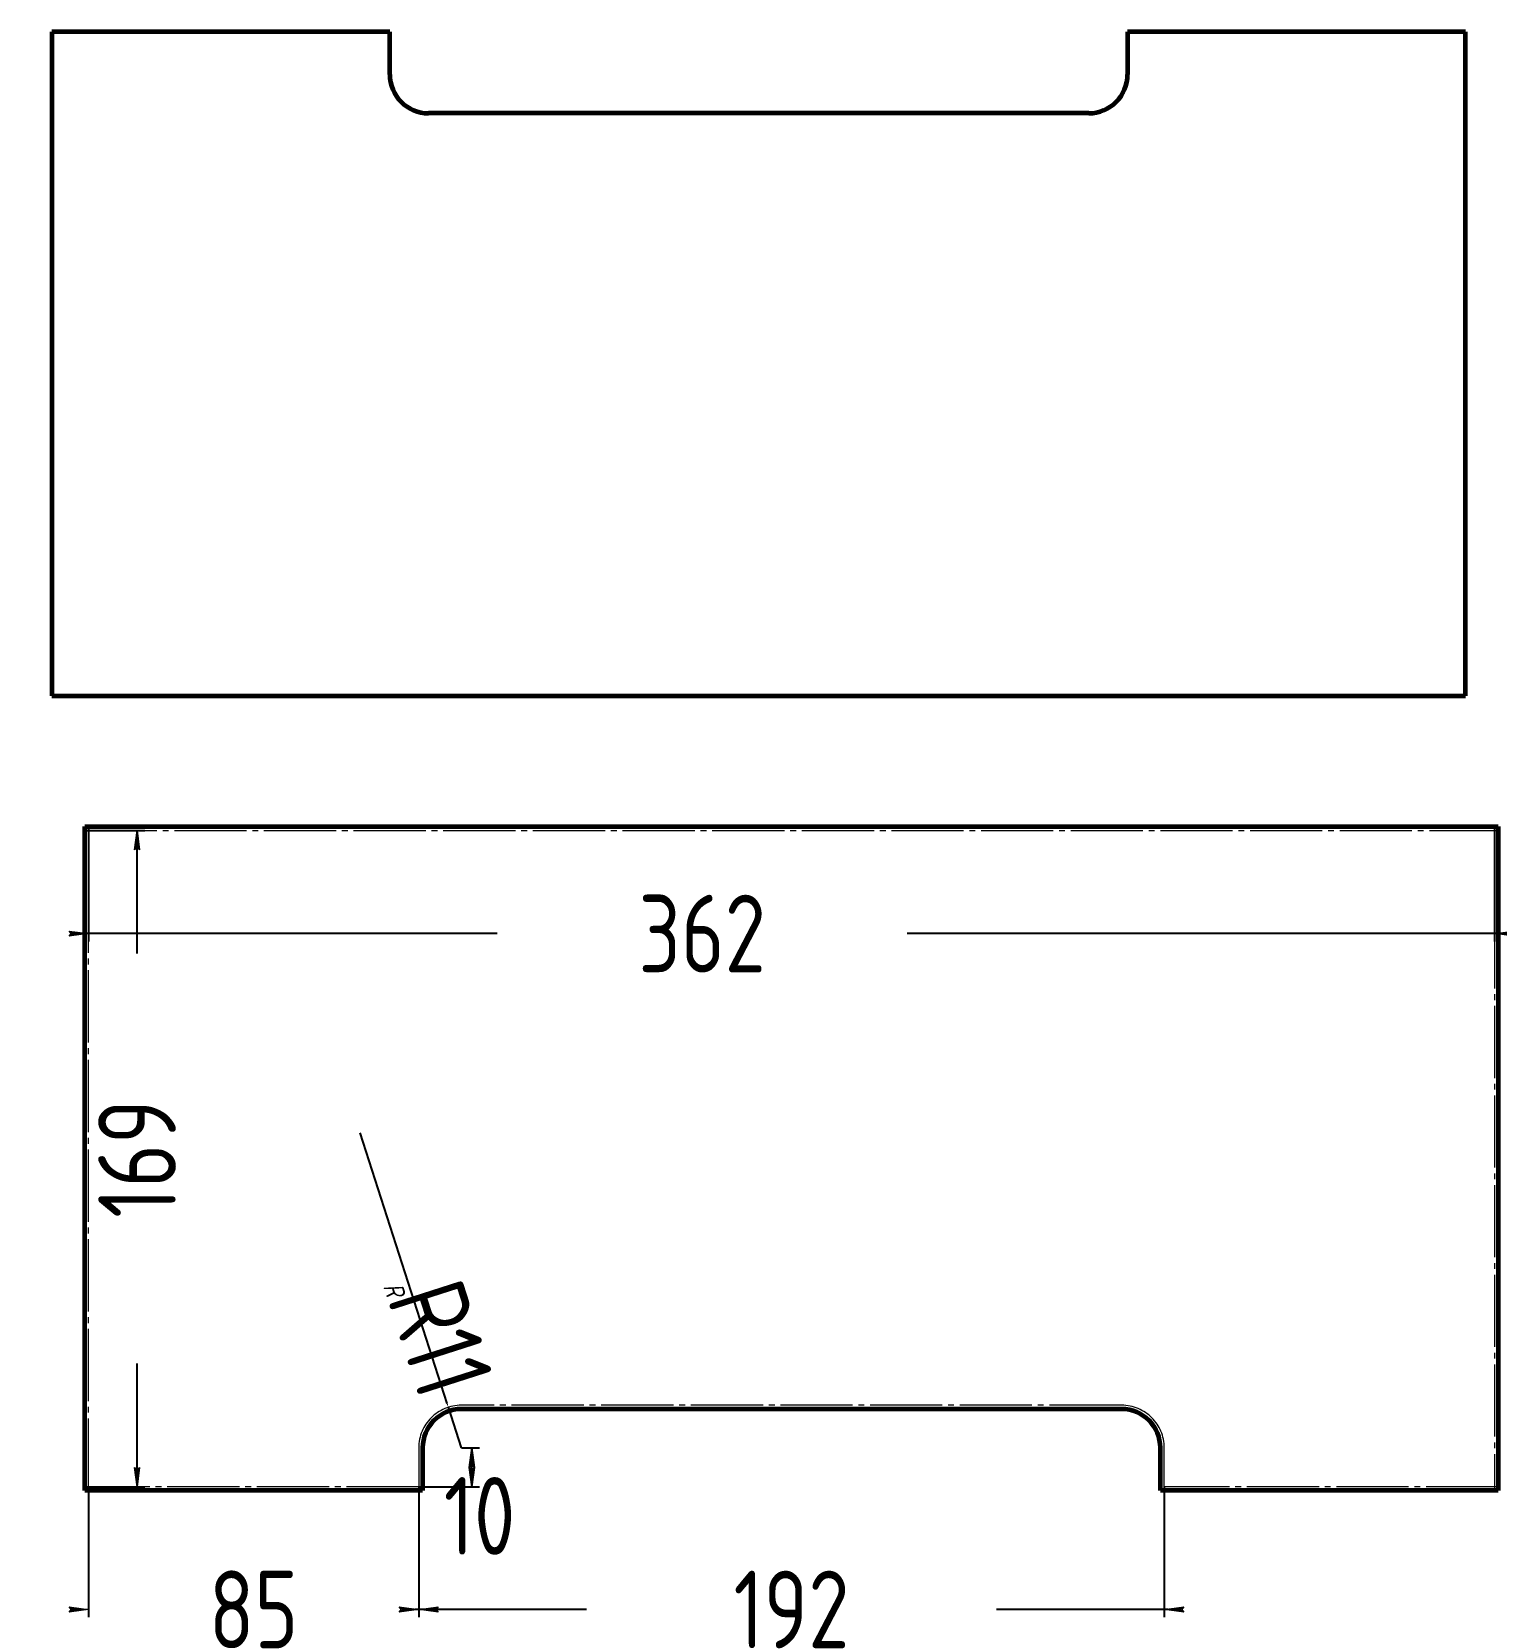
# Model space of a CAD drawing. Header units: millimetres. Extents: x -256 to 3000, y -1401 to 1300.
# Drawn here: x 708.2 to 1085.8, y 777.4 to 1185.7 of the extents above; entities that cross this region are included whole.
import ezdxf

# ---------------------------------------------------------------- set-up
doc = ezdxf.new("R2010")
doc.units = ezdxf.units.MM
for name, pattern in [('K5LT_AXLED', [23.083334, 18.583334, -1.5, 1.5, -1.5]), ('K5LT_BASIC', [0]), ('K5LT_THIN', [0])]:
    doc.linetypes.add(name, pattern=pattern)
doc.layers.add('Системный слой', color=7, linetype='Continuous')
doc.styles.add('KDIMTEXTSTYLE', font='GOST_AU.SHX', dxfattribs={"width": 0.96, "oblique": 15, "height": 5})
doc.dimstyles.new('KDIMSTYLE (1.00)', dxfattribs={"dimtxt": 5, "dimasz": 1, "dimexe": 2, "dimexo": 0, "dimgap": 1, "dimtad": 1, "dimtxsty": 'KDIMTEXTSTYLE', "dimsah": 1, "dimcen": 0, "dimdle": 1, "dimadec": 0, "dimazin": 0, "dimtfac": 0.667, "dimtmove": 0, "dimatfit": 3, "dimfxl": 1, "dimtvp": 1, "dimtolj": 1, "dimtzin": 0, "dimarcsym": 0})

msp = doc.modelspace()

# ---------------------------------------------------------------- blocks, each defined once
blk = doc.blocks.new('KDIMARROW_01')
at = {"layer": 'Системный слой'}
blk.add_hatch(color=0, dxfattribs=at).paths.add_polyline_path([(-5, -0.66), (0, 0), (-5, 0.66), (-4.5, 0)])
at = {"layer": 'Системный слой', "color": 0, "linetype": 'K5LT_THIN', "lineweight": 18}
for p, q in [((-4.5, 0), (-5, 0.66)), ((-5, 0.66), (0, 0)), ((0, 0), (-5, -0.66)), ((-5, -0.66), (-4.5, 0)), ((0, 0), (-1, 0))]:
    blk.add_line(p, q, dxfattribs=at)

# ---------------------------------------------------------------- dimensions: what is measured, and where the dimension line sits
at = {"layer": 'Системный слой', "color": 7}
for base, p1, p2, location, override in [((735.287, 979.988), (721.818, 810.988), (721.818, 979.988), (735.287, 895.488), {"dimexo": 0, "dimpost": '\\H20.0;\\W0.965;\\Q0;<>', "dimblk1": 'KDIMARROW_01', "dimblk2": 'KDIMARROW_01', "dimse1": 0, "dimse2": 0, "dimclrt": 7, "dimtolj": 1}), ((821.499, 820.988), (807.818, 810.988), (818.818, 820.988), (823.499, 803.488), {"dimexo": 0, "dimtoh": 1, "dimpost": '\\H20.0;\\W0.965;\\Q0;<>', "dimblk1": 'KDIMARROW_01', "dimblk2": 'KDIMARROW_01', "dimse1": 0, "dimse2": 0, "dimclrt": 7, "dimtmove": 1, "dimtolj": 1})]:
    msp.add_linear_dim(base=base, p1=p1, p2=p2, angle=90, location=location, dimstyle='KDIMSTYLE (1.00)', override=override, dxfattribs=at).render()
for base, p1, p2, location in [((722.818, 953.426), (1084.818, 980.988), (722.818, 980.988), (880.818, 953.426)), ((722.818, 779.38), (807.818, 810.988), (722.818, 809.988), (765.318, 779.38)), ((807.818, 779.38), (999.818, 810.988), (807.818, 810.988), (903.818, 779.38))]:
    msp.add_linear_dim(base=base, p1=p1, p2=p2, location=location, dimstyle='KDIMSTYLE (1.00)', override={"dimexo": 0, "dimpost": '\\H20.0;\\W0.965;\\Q0;<>', "dimblk1": 'KDIMARROW_01', "dimblk2": 'KDIMARROW_01', "dimse1": 0, "dimse2": 0, "dimclrt": 7, "dimtolj": 1}, dxfattribs=at).render()
msp.add_radius_dim(center=(818.818, 820.988), radius=11, location=(809.639, 849.573), dimstyle='KDIMSTYLE (1.00)', override={"dimpost": '\\H20.0;\\W0.965;\\Q0;R<>', "dimblk2": 'KDIMARROW_01', "dimclrt": 7, "dimtolj": 1}, dxfattribs=at).render()

# ---------------------------------------------------------------- linework, layer by layer
at = {"layer": 'Системный слой', "color": 150, "linetype": 'K5LT_BASIC', "lineweight": 60, "true_color": 0x0080ff}
for p, q in [((713.378, 1185.652), (713.378, 1014.652)), ((800.378, 1185.652), (713.378, 1185.652)), ((800.378, 1174.652), (800.378, 1185.652)), ((990.378, 1185.652), (990.378, 1174.652)), ((1077.378, 1185.652), (990.378, 1185.652)), ((1077.378, 1014.652), (1077.378, 1185.652)), ((980.378, 1164.652), (810.378, 1164.652)), ((713.378, 1014.652), (1077.378, 1014.652)), ((721.818, 980.988), (1085.818, 980.988)), ((721.818, 809.988), (721.818, 980.988)), ((1085.818, 980.988), (1085.818, 809.988)), ((988.818, 830.988), (818.818, 830.988)), ((808.818, 820.988), (808.818, 809.988)), ((998.818, 809.988), (998.818, 820.988)), ((808.818, 809.988), (721.818, 809.988)), ((1085.818, 809.988), (998.818, 809.988))]:
    msp.add_line(p, q, dxfattribs=at)
at = {"layer": 'Системный слой', "color": 30, "linetype": 'K5LT_AXLED', "lineweight": 18, "true_color": 0xff8000}
for p, q in [((721.818, 979.988), (1085.818, 979.988)), ((722.818, 809.988), (722.818, 980.988)), ((1084.818, 980.988), (1084.818, 809.988)), ((988.818, 831.988), (818.818, 831.988)), ((807.818, 820.988), (807.818, 810.988)), ((999.818, 810.988), (999.818, 820.988)), ((807.818, 810.988), (721.818, 810.988)), ((1085.818, 810.988), (999.818, 810.988))]:
    msp.add_line(p, q, dxfattribs=at)
at = {"layer": 'Системный слой', "color": 150, "linetype": 'K5LT_BASIC', "lineweight": 60, "true_color": 0x0080ff}
for centre, start, end in [((810.378, 1174.652), 180, 270), ((980.378, 1174.652), 270, 360), ((818.818, 820.988), 90, 180), ((988.818, 820.988), 0, 90)]:
    msp.add_arc(centre, 10, start, end, dxfattribs=at)
at = {"layer": 'Системный слой', "color": 30, "linetype": 'K5LT_AXLED', "lineweight": 18, "true_color": 0xff8000}
for centre, start, end in [((818.818, 820.988), 90, 180), ((988.818, 820.988), 0, 90)]:
    msp.add_arc(centre, 11, start, end, dxfattribs=at)

msp.set_redraw_order([(e.dxf.handle, doc.entitydb.next_handle()) for e in msp.query("TEXT MTEXT ATTDEF DIMENSION ARC_DIMENSION")])  # texts and dimensions are drawn at this point

doc.saveas('drawing.dxf')
